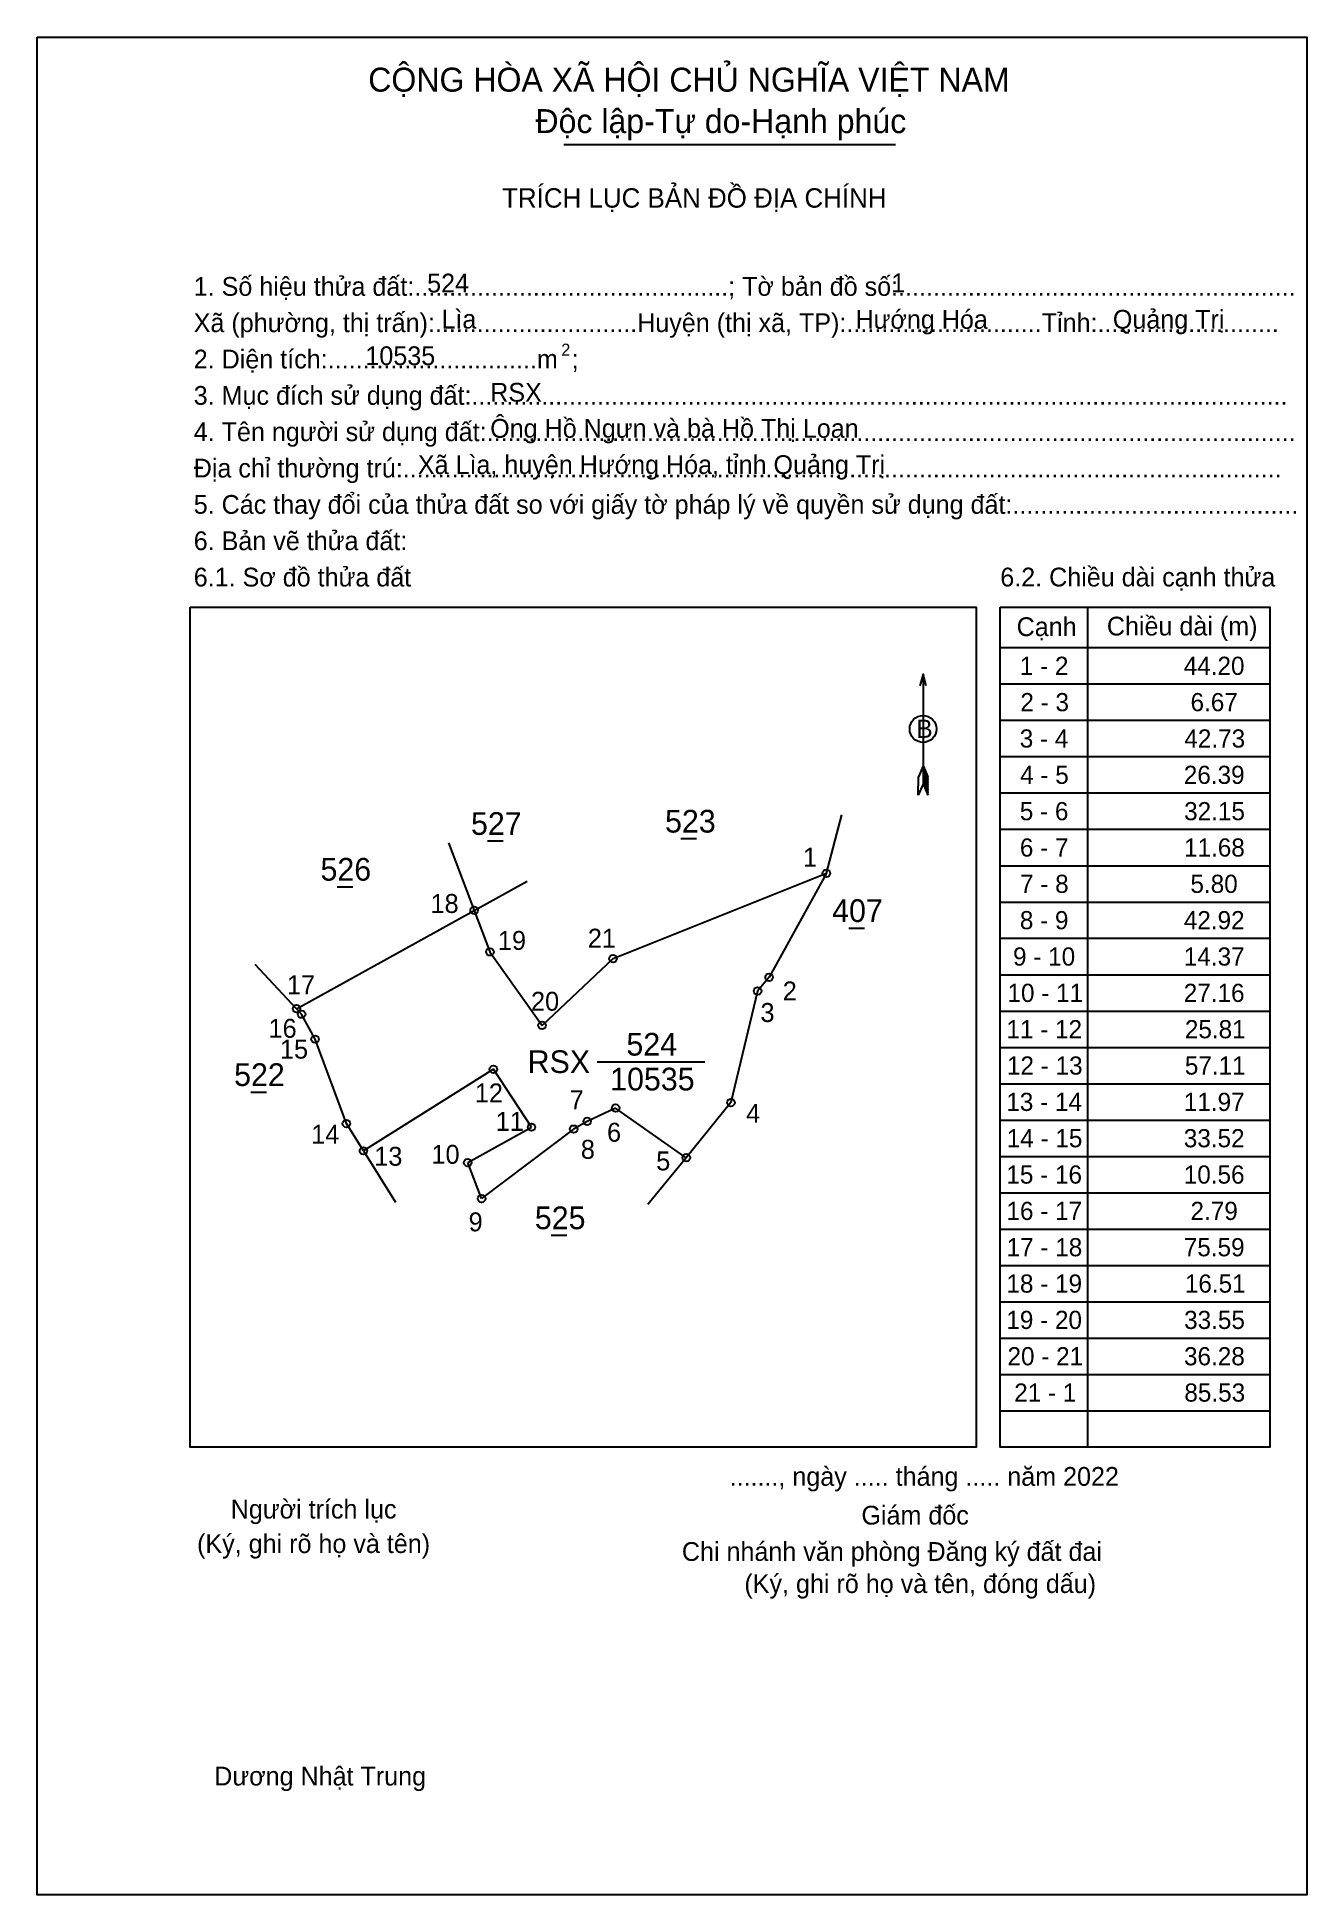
# Model space of a CAD drawing. Extents: x 546747 to 551673, y 1820617 to 1821434.
# Drawn here: x 548936 to 549409, y 1820701 to 1821392 of the extents above; entities that cross this region are included whole.
import ezdxf

# ---------------------------------------------------------------- set-up
doc = ezdxf.new("R2010")
doc.units = 0
for name, color, linetype in [('Level 1', 7, 'Continuous'), ('Level 10', 7, 'Continuous'), ('Level 11', 7, 'Continuous'), ('Level 13', 7, 'Continuous'), ('Level 2', 7, 'Continuous'), ('Level 27', 7, 'Continuous'), ('Level 36', 7, 'Continuous'), ('Level 52', 7, 'Continuous'), ('Level 6', 7, 'Continuous'), ('Level 9', 7, 'Continuous')]:
    doc.layers.add(name, color=color, linetype=linetype)

msp = doc.modelspace()

# ---------------------------------------------------------------- texts
at = {"layer": 'Level 1'}
for s, height, p in [('TRÍCH LỤC BẢN ĐỒ ĐỊA CHÍNH', 7.2153, (549109.26, 1821328.82)), ('1. Số hiệu thửa đất:.............................................; Tờ bản đồ số:.........................................................', 6.98945, (548994.44, 1821296)), ('Xã (phường, thị trấn):.............................Huyện (thị xã, TP):............................Tỉnh:..........................', 6.98945, (548994.44, 1821282.48)), ('2. Diện tích:..............................m  ;', 6.9895, (548994.44, 1821268.95)), ('2', 4.51, (549131.3, 1821273.68)), ('3. Mục đích sử dụng đất:.....................................................................................................................', 6.98945, (548994.44, 1821255.42)), ('4. Tên người sử dụng đất:....................................................................................................................', 6.98945, (548994.44, 1821241.89)), ('Địa chỉ thường trú:..............................................................................................................................', 6.98945, (548994.44, 1821228.36)), ('5. Các thay đổi của thửa đất so với giấy tờ pháp lý về quyền sử dụng đất:.........................................', 6.98945, (548994.44, 1821214.84)), ('6. Bản vẽ thửa đất:', 6.9895, (548994.44, 1821201.31)), ('6.1. Sơ đồ thửa đất', 6.9895, (548994.44, 1821187.78)), ('6.2. Chiều dài cạnh thửa', 6.9895, (549294.74, 1821187.8)), ('Chiều dài (m)', 6.9895, (549334.42, 1821169.54)), ('Cạnh', 6.989, (549300.83, 1821169.32)), ('B', 6.76, (549263.51, 1821131.44)), ('......., ngày ..... tháng ..... năm 2022', 6.9895, (549193.96, 1820852.99)), ('Người trích lục', 6.9895, (549008.22, 1820840.81)), ('Giám đốc', 6.989, (549243.04, 1820838.56)), ('(Ký, ghi rõ họ và tên)', 6.9895, (548995.69, 1820827.96)), ('Chi nhánh văn phòng Đăng ký đất đai', 6.9895, (549176.19, 1820825.03)), ('(Ký, ghi rõ họ và tên, đóng dấu)', 6.9895, (549199.47, 1820813.08)), ('Dương Nhật Trung', 6.9895, (549002.07, 1820741.42))]:
    msp.add_text(s, height=height, dxfattribs=at).set_placement(p)
at = {"layer": 'Level 13'}
for s, height, p in [('CỘNG HÒA XÃ HỘI CHỦ NGHĨA VIỆT NAM', 8.9285, (549059.41, 1821372)), ('Độc lập-Tự do-Hạnh phúc', 8.9285, (549121.67, 1821356.57)), ('524', 8.455, (549155.54, 1821013.14)), ('RSX', 8.455, (549118.77, 1821006.65)), ('10535', 8.455, (549149.49, 1821000.17))]:
    msp.add_text(s, height=height, dxfattribs=at).set_placement(p)
at = {"layer": 'Level 36'}
for s, p in [('527', (549097.68, 1821095.31)), ('523', (549169.92, 1821096.17)), ('526', (549041.64, 1821078.27)), ('407', (549232.14, 1821062.87)), ('522', (549009.48, 1821001.82)), ('525', (549121.45, 1820948.51))]:
    msp.add_text(s, height=8.455, dxfattribs=at).set_placement(p)
at = {"layer": 'Level 52'}
for s, p in [('1 - 2', (549302.02, 1821154.87)), ('44.20', (549363.04, 1821154.87)), ('2 - 3', (549302.23, 1821141.35)), ('6.67', (549365.58, 1821141.35)), ('3 - 4', (549301.99, 1821127.82)), ('42.73', (549363.28, 1821127.82)), ('4 - 5', (549302.14, 1821114.29)), ('26.39', (549363.07, 1821114.29)), ('5 - 6', (549302.01, 1821100.76)), ('32.15', (549363.19, 1821100.76)), ('6 - 7', (549302.04, 1821087.23)), ('11.68', (549363.15, 1821087.23)), ('7 - 8', (549302.1, 1821073.71)), ('5.80', (549365.54, 1821073.71)), ('8 - 9', (549302.03, 1821060.18)), ('42.92', (549363.07, 1821060.18)), ('9 - 10', (549299.49, 1821046.65)), ('14.37', (549363.08, 1821046.65)), ('10 - 11', (549297.43, 1821033.12)), ('27.16', (549363.05, 1821033.12)), ('11 - 12', (549297.03, 1821019.59)), ('25.81', (549363.47, 1821019.59)), ('12 - 13', (549297.23, 1821006.07)), ('57.11', (549363.47, 1821006.07)), ('13 - 14', (549296.99, 1820992.54)), ('11.97', (549363.08, 1820992.54)), ('14 - 15', (549297.15, 1820979.01)), ('33.52', (549363.07, 1820979.01)), ('15 - 16', (549297.01, 1820965.48)), ('10.56', (549363.05, 1820965.48)), ('16 - 17', (549297.04, 1820951.95)), ('2.79', (549365.57, 1820951.95)), ('17 - 18', (549297.1, 1820938.43)), ('75.59', (549363.07, 1820938.43)), ('18 - 19', (549297.03, 1820924.9)), ('16.51', (549363.47, 1820924.9)), ('19 - 20', (549297, 1820911.37)), ('33.55', (549363.19, 1820911.37)), ('20 - 21', (549297.43, 1820897.84)), ('36.28', (549363.15, 1820897.84)), ('21 - 1', (549299.93, 1820884.32)), ('85.53', (549363.28, 1820884.32))]:
    msp.add_text(s, height=6.764, dxfattribs=at).set_placement(p)
at = {"layer": 'Level 6'}
for s, height, p in [('524', 6.989, (549081.34, 1821297.24)), ('1', 6.99, (549254.14, 1821297.33)), ('Lìa', 6.989, (549086.68, 1821283.81)), ('Hướng Hóa', 6.989, (549240.83, 1821283.72)), ('Quảng Trị', 6.989, (549336.66, 1821283.76)), ('10535', 6.989, (549058.36, 1821270.19)), ('RSX', 6.989, (549104.83, 1821256.59)), ('Ông Hồ Ngưn và bà Hồ Thị Loan', 6.9895, (549104.83, 1821243.16)), ('Xã Lìa, huyện Hướng Hóa, tỉnh Quảng Trị', 6.9895, (549077.89, 1821229.65))]:
    msp.add_text(s, height=height, dxfattribs=at).set_placement(p)
at = {"layer": 'Level 9'}
for s, height, p in [('1', 7.05, (549221.28, 1821083.48)), ('18', 7.046, (549082.6, 1821066.25)), ('19', 7.046, (549107.69, 1821052.49)), ('21', 7.046, (549141.17, 1821053.33)), ('17', 7.046, (549029.14, 1821035.98)), ('2', 7.05, (549213.74, 1821033.68)), ('20', 7.046, (549120.02, 1821029.85)), ('3', 7.05, (549205.44, 1821025.66)), ('16', 7.046, (549022.28, 1821019.77)), ('15', 7.046, (549026.54, 1821012.02)), ('12', 7.046, (549099.1, 1820995.72)), ('7', 7.05, (549134.4, 1820993.14)), ('11', 7.046, (549106.87, 1820985.13)), ('4', 7.05, (549200.11, 1820988.13)), ('14', 7.046, (549038.18, 1820980.34)), ('6', 7.05, (549148.32, 1820981.09)), ('13', 7.046, (549061.65, 1820972.14)), ('10', 7.046, (549082.95, 1820972.87)), ('8', 7.05, (549138.57, 1820974.72)), ('5', 7.05, (549166.63, 1820970.4)), ('9', 7.05, (549096.79, 1820947.72))]:
    msp.add_text(s, height=height, dxfattribs=at).set_placement(p)

# ---------------------------------------------------------------- linework, layer by layer
at = {"layer": 'Level 1'}
for p, q in [((548936.14, 1821392.27), (548936.14, 1821392.27)), ((548993.06, 1821180.13), (548993.06, 1821180.13)), ((549327.21, 1821180.13), (549327.21, 1820867.41)), ((549294.74, 1821165.02), (549395.07, 1821165.02)), ((549266.01, 1821155.19), (549266.01, 1821114.27)), ((549294.74, 1821151.49), (549395.07, 1821151.49)), ((549294.74, 1821137.96), (549395.07, 1821137.96)), ((549294.74, 1821124.44), (549395.07, 1821124.44)), ((549264.21, 1821110.1), (549264.3, 1821116.86)), ((549266.01, 1821121.03), (549264.3, 1821116.86)), ((549266.01, 1821121.03), (549267.75, 1821116.86)), ((549266.01, 1821120.45), (549267.75, 1821116.25)), ((549266.01, 1821119.86), (549267.75, 1821115.67)), ((549266.01, 1821119.28), (549267.77, 1821115.06)), ((549266.01, 1821118.67), (549267.77, 1821114.45)), ((549266.01, 1821118.08), (549267.77, 1821113.84)), ((549266.01, 1821117.49), (549267.77, 1821113.23)), ((549266.01, 1821116.91), (549267.79, 1821112.62)), ((549266.01, 1821116.32), (549267.79, 1821112.02)), ((549266.01, 1821115.74), (549267.79, 1821111.41)), ((549266.01, 1821115.15), (549267.81, 1821110.82)), ((549267.81, 1821110.1), (549267.75, 1821116.86)), ((549266.01, 1821114.27), (549264.21, 1821110.1)), ((549266.01, 1821114.27), (549267.81, 1821110.1)), ((549294.74, 1821110.91), (549395.07, 1821110.91)), ((549294.74, 1821097.38), (549395.07, 1821097.38)), ((549294.74, 1821083.85), (549395.07, 1821083.85)), ((549294.74, 1821070.32), (549395.07, 1821070.32)), ((549294.74, 1821056.8), (549395.07, 1821056.8)), ((549294.74, 1821043.27), (549395.07, 1821043.27)), ((549294.74, 1821029.74), (549395.07, 1821029.74)), ((549294.74, 1821016.21), (549395.07, 1821016.21)), ((549294.74, 1821002.68), (549395.07, 1821002.68)), ((549294.74, 1820989.16), (549395.07, 1820989.16)), ((549294.74, 1820975.63), (549395.07, 1820975.63)), ((549294.74, 1820962.1), (549395.07, 1820962.1)), ((549294.74, 1820948.57), (549395.07, 1820948.57)), ((549294.74, 1820935.04), (549395.07, 1820935.04)), ((549294.74, 1820921.52), (549395.07, 1820921.52)), ((549294.74, 1820907.99), (549395.07, 1820907.99)), ((549294.74, 1820894.46), (549395.07, 1820894.46)), ((549294.74, 1820880.93), (549395.07, 1820880.93)), ((549285.72, 1820867.41), (549285.72, 1820867.41)), ((549408.88, 1820700.71), (549408.88, 1820700.71))]:
    msp.add_line(p, q, dxfattribs=at)
for points in [[(548993.06, 1821180.13), (549285.72, 1821180.13), (549285.72, 1820867.41), (548993.06, 1820867.41)], [(549294.74, 1821180.13), (549395.07, 1821180.13), (549395.07, 1820867.41), (549294.74, 1820867.41)]]:
    msp.add_lwpolyline(points, close=True, dxfattribs=at)
msp.add_lwpolyline([(549267.18, 1821150.84), (549266.01, 1821155.19), (549264.84, 1821150.84)], dxfattribs=at)
msp.add_circle((549266.01, 1821134.74), 4.99, dxfattribs=at)
at = {"layer": 'Level 10'}
for p, q in [((549089.29, 1821092.32), (549104.72, 1821051.76)), ((549150.58, 1821049.25), (549229.99, 1821081.02)), ((549229.99, 1821081.02), (549208.68, 1821042.3)), ((549032.71, 1821030.59), (549098.85, 1821067.19)), ((549104.72, 1821051.76), (549124.14, 1821024.4)), ((549124.14, 1821024.4), (549150.58, 1821049.25)), ((549208.68, 1821042.3), (549204.4, 1821037.19)), ((549204.4, 1821037.19), (549194.44, 1820995.64)), ((549034.61, 1821028.56), (549032.71, 1821030.59)), ((549039.62, 1821019.26), (549034.61, 1821028.56)), ((549051.3, 1820987.84), (549039.62, 1821019.26)), ((549106, 1821008.06), (549057.64, 1820977.69)), ((549120.2, 1820986.5), (549106, 1821008.06)), ((549151.51, 1820993.6), (549140.93, 1820988.66)), ((549177.83, 1820975.13), (549151.51, 1820993.6)), ((549194.44, 1820995.64), (549177.83, 1820975.13)), ((549057.64, 1820977.69), (549051.3, 1820987.84)), ((549096.45, 1820973.32), (549120.2, 1820986.5)), ((549135.9, 1820985.77), (549101.64, 1820959.92)), ((549140.93, 1820988.66), (549135.9, 1820985.77)), ((549101.64, 1820959.92), (549096.45, 1820973.32))]:
    msp.add_line(p, q, dxfattribs=at)
at = {"layer": 'Level 11'}
for centre in [(549229.99, 1821081.02), (549098.85, 1821067.19), (549104.72, 1821051.76), (549150.58, 1821049.25), (549204.4, 1821037.19), (549208.68, 1821042.3), (549032.71, 1821030.59), (549032.71, 1821030.59), (549034.61, 1821028.56), (549124.14, 1821024.4), (549039.62, 1821019.26), (549106, 1821008.06), (549194.44, 1820995.64), (549140.93, 1820988.66), (549151.51, 1820993.6), (549051.3, 1820987.84), (549120.2, 1820986.5), (549135.9, 1820985.77), (549057.64, 1820977.69), (549177.83, 1820975.13), (549096.45, 1820973.32), (549101.64, 1820959.92)]:
    msp.add_circle(centre, 1.41, dxfattribs=at)
at = {"layer": 'Level 13'}
msp.add_line((549132.3, 1821352.29), (549255.71, 1821352.29), dxfattribs=at)
at = {"layer": 'Level 2'}
msp.add_lwpolyline([(548936.14, 1821392.29), (549408.88, 1821392.29), (549408.88, 1820700.71), (548936.14, 1820700.71)], close=True, dxfattribs=at)
at = {"layer": 'Level 27'}
for p, q in [((549229.99, 1821081.02), (549235.8, 1821102.81)), ((549098.85, 1821067.19), (549118.58, 1821078.11)), ((549032.71, 1821030.59), (549017.31, 1821047.06)), ((549057.64, 1820977.69), (549069.57, 1820958.56)), ((549177.83, 1820975.13), (549163.47, 1820957.75))]:
    msp.add_line(p, q, dxfattribs=at)
at = {"layer": 'Level 9'}
for p, q in [((549175.85, 1821093.92), (549181.69, 1821093.92)), ((549103.85, 1821093.06), (549109.68, 1821093.06)), ((549047.85, 1821076.02), (549053.69, 1821076.02)), ((549238.31, 1821060.62), (549244.14, 1821060.62)), ((549144.6, 1821010.88), (549184.79, 1821010.88)), ((549015.67, 1820999.57), (549021.5, 1820999.57)), ((549127.49, 1820946.25), (549133.32, 1820946.25))]:
    msp.add_line(p, q, dxfattribs=at)

msp.set_redraw_order([(e.dxf.handle, doc.entitydb.next_handle()) for e in msp.query("TEXT MTEXT ATTDEF DIMENSION ARC_DIMENSION")])  # texts and dimensions are drawn at this point

doc.saveas('drawing.dxf')
